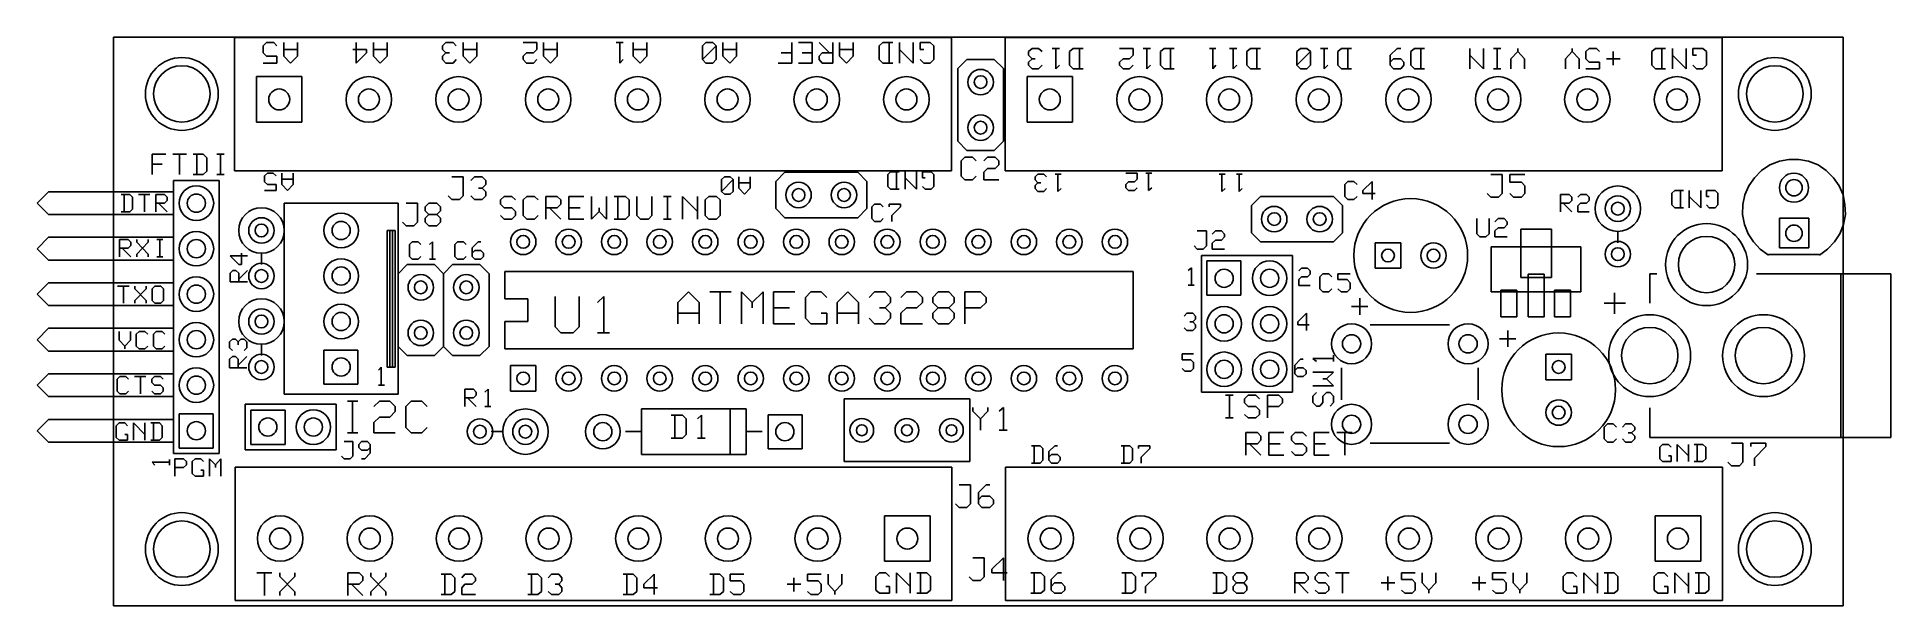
# Model space of a CAD drawing. Header units: inches. Extents: x -0.17 to 3.9, y 0 to 1.25.
import ezdxf

# ---------------------------------------------------------------- set-up
doc = ezdxf.new("R2010")
doc.units = ezdxf.units.IN
doc.layers.get('0').update_dxf_attribs({"linetype": 'CONTINUOUS'})

msp = doc.modelspace()

# ---------------------------------------------------------------- linework, layer by layer
at = {"color": 7}
for p, q in [((0, 1.25), (3.8, 1.25)), ((0, 0), (0, 1.25)), ((0.266, 1.249), (1.841, 1.249)), ((0.266, 1.249), (0.266, 0.956)), ((0.329, 1.231), (0.336, 1.238)), ((0.329, 1.215), (0.329, 1.231)), ((0.336, 1.238), (0.352, 1.238)), ((0.352, 1.238), (0.359, 1.231)), ((0.374, 1.208), (0.374, 1.238)), ((0.404, 1.223), (0.374, 1.223)), ((0.404, 1.238), (0.404, 1.208)), ((0.526, 1.223), (0.556, 1.223)), ((0.533, 1.193), (0.533, 1.238)), ((0.556, 1.223), (0.556, 1.215)), ((0.571, 1.208), (0.571, 1.238)), ((0.601, 1.223), (0.571, 1.223)), ((0.601, 1.238), (0.601, 1.208)), ((0.723, 1.231), (0.73, 1.238)), ((0.723, 1.223), (0.723, 1.231)), ((0.73, 1.215), (0.723, 1.223)), ((0.73, 1.238), (0.746, 1.238)), ((0.746, 1.238), (0.753, 1.231)), ((0.768, 1.208), (0.768, 1.238)), ((0.798, 1.223), (0.768, 1.223)), ((0.798, 1.238), (0.798, 1.208)), ((0.93, 1.238), (0.9, 1.238)), ((0.923, 1.215), (0.93, 1.223)), ((0.93, 1.223), (0.93, 1.238)), ((0.945, 1.208), (0.945, 1.238)), ((0.975, 1.223), (0.945, 1.223)), ((0.975, 1.238), (0.975, 1.208)), ((1.12, 1.238), (1.104, 1.238)), ((1.112, 1.193), (1.112, 1.238)), ((1.142, 1.208), (1.142, 1.238)), ((1.172, 1.223), (1.142, 1.223)), ((1.172, 1.238), (1.172, 1.208)), ((1.294, 1.231), (1.301, 1.238)), ((1.294, 1.201), (1.294, 1.231)), ((1.324, 1.231), (1.294, 1.201)), ((1.301, 1.238), (1.317, 1.238)), ((1.317, 1.238), (1.324, 1.231)), ((1.324, 1.231), (1.324, 1.201)), ((1.339, 1.208), (1.339, 1.238)), ((1.369, 1.223), (1.339, 1.223)), ((1.369, 1.238), (1.369, 1.208)), ((1.49, 1.193), (1.49, 1.238)), ((1.535, 1.238), (1.505, 1.238)), ((1.535, 1.193), (1.535, 1.238)), ((1.573, 1.215), (1.55, 1.238)), ((1.58, 1.238), (1.58, 1.193)), ((1.595, 1.208), (1.595, 1.238)), ((1.625, 1.223), (1.595, 1.223)), ((1.625, 1.238), (1.625, 1.208)), ((1.682, 1.231), (1.69, 1.238)), ((1.682, 1.201), (1.682, 1.231)), ((1.69, 1.238), (1.712, 1.238)), ((1.704, 1.193), (1.704, 1.238)), ((1.727, 1.193), (1.727, 1.238)), ((1.757, 1.193), (1.727, 1.223)), ((1.757, 1.238), (1.757, 1.193)), ((1.794, 1.238), (1.772, 1.238)), ((1.772, 1.238), (1.772, 1.223)), ((1.772, 1.223), (1.78, 1.223)), ((1.802, 1.231), (1.794, 1.238)), ((1.802, 1.201), (1.802, 1.231)), ((1.841, 1.249), (1.841, 0.956)), ((1.959, 1.249), (3.534, 1.249)), ((1.959, 1.249), (1.959, 0.956)), ((2.01, 1.218), (2.018, 1.225)), ((2.018, 1.225), (2.032, 1.225)), ((2.032, 1.225), (2.04, 1.218)), ((2.078, 1.225), (2.062, 1.225)), ((2.07, 1.18), (2.07, 1.225)), ((2.1, 1.218), (2.108, 1.225)), ((2.108, 1.225), (2.13, 1.225)), ((2.122, 1.18), (2.122, 1.225)), ((2.24, 1.225), (2.21, 1.225)), ((2.24, 1.21), (2.24, 1.225)), ((2.278, 1.225), (2.262, 1.225)), ((2.27, 1.18), (2.27, 1.225)), ((2.3, 1.218), (2.308, 1.225)), ((2.308, 1.225), (2.33, 1.225)), ((2.322, 1.18), (2.322, 1.225)), ((2.422, 1.225), (2.408, 1.225)), ((2.415, 1.18), (2.415, 1.225)), ((2.468, 1.225), (2.452, 1.225)), ((2.46, 1.18), (2.46, 1.225)), ((2.49, 1.218), (2.498, 1.225)), ((2.498, 1.225), (2.52, 1.225)), ((2.512, 1.18), (2.512, 1.225)), ((2.6, 1.218), (2.608, 1.225)), ((2.608, 1.225), (2.622, 1.225)), ((2.622, 1.225), (2.63, 1.218)), ((2.668, 1.225), (2.652, 1.225)), ((2.66, 1.18), (2.66, 1.225)), ((2.69, 1.218), (2.698, 1.225)), ((2.698, 1.225), (2.72, 1.225)), ((2.712, 1.18), (2.712, 1.225)), ((2.805, 1.21), (2.82, 1.225)), ((2.82, 1.225), (2.828, 1.225)), ((2.85, 1.218), (2.858, 1.225)), ((2.858, 1.225), (2.88, 1.225)), ((2.872, 1.18), (2.872, 1.225)), ((2.98, 1.18), (2.98, 1.225)), ((3.01, 1.225), (3.01, 1.18)), ((3.048, 1.225), (3.032, 1.225)), ((3.04, 1.18), (3.04, 1.225)), ((3.085, 1.218), (3.085, 1.225)), ((3.205, 1.218), (3.205, 1.225)), ((3.235, 1.218), (3.242, 1.225)), ((3.242, 1.225), (3.258, 1.225)), ((3.258, 1.225), (3.265, 1.218)), ((3.38, 1.218), (3.388, 1.225)), ((3.388, 1.225), (3.41, 1.225)), ((3.402, 1.18), (3.402, 1.225)), ((3.425, 1.18), (3.425, 1.225)), ((3.455, 1.225), (3.455, 1.18)), ((3.492, 1.225), (3.47, 1.225)), ((3.47, 1.225), (3.47, 1.21)), ((3.5, 1.218), (3.492, 1.225)), ((3.534, 1.249), (3.534, 0.956)), ((3.8, 1.25), (3.8, 0)), ((0.336, 1.208), (0.329, 1.215)), ((0.329, 1.193), (0.359, 1.193)), ((0.359, 1.208), (0.336, 1.208)), ((0.359, 1.193), (0.359, 1.208)), ((0.389, 1.193), (0.374, 1.208)), ((0.404, 1.208), (0.389, 1.193)), ((0.556, 1.215), (0.533, 1.193)), ((0.586, 1.193), (0.571, 1.208)), ((0.601, 1.208), (0.586, 1.193)), ((0.723, 1.208), (0.73, 1.215)), ((0.723, 1.201), (0.723, 1.208)), ((0.73, 1.193), (0.723, 1.201)), ((0.73, 1.215), (0.738, 1.215)), ((0.746, 1.193), (0.73, 1.193)), ((0.753, 1.201), (0.746, 1.193)), ((0.783, 1.193), (0.768, 1.208)), ((0.798, 1.208), (0.783, 1.193)), ((0.9, 1.208), (0.907, 1.215)), ((0.9, 1.201), (0.9, 1.208)), ((0.907, 1.193), (0.9, 1.201)), ((0.907, 1.215), (0.923, 1.215)), ((0.923, 1.193), (0.907, 1.193)), ((0.93, 1.201), (0.923, 1.193)), ((0.96, 1.193), (0.945, 1.208)), ((0.975, 1.208), (0.96, 1.193)), ((1.12, 1.201), (1.112, 1.193)), ((1.157, 1.193), (1.142, 1.208)), ((1.172, 1.208), (1.157, 1.193)), ((1.301, 1.193), (1.294, 1.201)), ((1.317, 1.193), (1.301, 1.193)), ((1.324, 1.201), (1.317, 1.193)), ((1.354, 1.193), (1.339, 1.208)), ((1.369, 1.208), (1.354, 1.193)), ((1.46, 1.193), (1.49, 1.193)), ((1.49, 1.215), (1.467, 1.215)), ((1.505, 1.193), (1.535, 1.193)), ((1.535, 1.215), (1.513, 1.215)), ((1.55, 1.208), (1.557, 1.215)), ((1.55, 1.201), (1.55, 1.208)), ((1.557, 1.193), (1.55, 1.201)), ((1.557, 1.215), (1.58, 1.215)), ((1.58, 1.193), (1.557, 1.193)), ((1.61, 1.193), (1.595, 1.208)), ((1.625, 1.208), (1.61, 1.193)), ((1.69, 1.193), (1.682, 1.201)), ((1.712, 1.193), (1.69, 1.193)), ((1.772, 1.201), (1.78, 1.193)), ((1.78, 1.193), (1.794, 1.193)), ((1.794, 1.193), (1.802, 1.201)), ((1.875, 1.201), (1.855, 1.181)), ((1.935, 1.201), (1.875, 1.201)), ((1.955, 1.181), (1.935, 1.201)), ((2.01, 1.21), (2.01, 1.218)), ((2.018, 1.202), (2.01, 1.21)), ((2.01, 1.195), (2.018, 1.202)), ((2.01, 1.188), (2.01, 1.195)), ((2.018, 1.18), (2.01, 1.188)), ((2.018, 1.202), (2.025, 1.202)), ((2.04, 1.188), (2.032, 1.18)), ((2.078, 1.188), (2.07, 1.18)), ((2.1, 1.188), (2.1, 1.218)), ((2.108, 1.18), (2.1, 1.188)), ((2.21, 1.195), (2.218, 1.202)), ((2.21, 1.188), (2.21, 1.195)), ((2.218, 1.18), (2.21, 1.188)), ((2.218, 1.202), (2.232, 1.202)), ((2.232, 1.202), (2.24, 1.21)), ((2.24, 1.188), (2.232, 1.18)), ((2.278, 1.188), (2.27, 1.18)), ((2.3, 1.188), (2.3, 1.218)), ((2.308, 1.18), (2.3, 1.188)), ((2.422, 1.188), (2.415, 1.18)), ((2.468, 1.188), (2.46, 1.18)), ((2.49, 1.188), (2.49, 1.218)), ((2.498, 1.18), (2.49, 1.188)), ((2.6, 1.188), (2.6, 1.218)), ((2.63, 1.218), (2.6, 1.188)), ((2.608, 1.18), (2.6, 1.188)), ((2.63, 1.188), (2.622, 1.18)), ((2.63, 1.218), (2.63, 1.188)), ((2.668, 1.188), (2.66, 1.18)), ((2.69, 1.188), (2.69, 1.218)), ((2.698, 1.18), (2.69, 1.188)), ((2.805, 1.188), (2.805, 1.21)), ((2.805, 1.195), (2.812, 1.202)), ((2.812, 1.18), (2.805, 1.188)), ((2.812, 1.202), (2.828, 1.202)), ((2.828, 1.202), (2.835, 1.195)), ((2.835, 1.188), (2.828, 1.18)), ((2.835, 1.195), (2.835, 1.188)), ((2.85, 1.188), (2.85, 1.218)), ((2.858, 1.18), (2.85, 1.188)), ((3.01, 1.18), (2.98, 1.21)), ((3.085, 1.218), (3.07, 1.202)), ((3.07, 1.202), (3.07, 1.18)), ((3.1, 1.202), (3.085, 1.218)), ((3.1, 1.18), (3.1, 1.202)), ((3.205, 1.218), (3.19, 1.202)), ((3.19, 1.202), (3.19, 1.18)), ((3.22, 1.202), (3.205, 1.218)), ((3.22, 1.18), (3.22, 1.202)), ((3.235, 1.202), (3.235, 1.218)), ((3.242, 1.195), (3.235, 1.202)), ((3.265, 1.195), (3.242, 1.195)), ((3.265, 1.18), (3.265, 1.195)), ((3.31, 1.202), (3.28, 1.202)), ((3.295, 1.188), (3.295, 1.218)), ((3.38, 1.188), (3.38, 1.218)), ((3.388, 1.18), (3.38, 1.188)), ((3.455, 1.18), (3.425, 1.21)), ((3.47, 1.21), (3.478, 1.21)), ((3.47, 1.188), (3.478, 1.18)), ((3.492, 1.18), (3.5, 1.188)), ((3.5, 1.188), (3.5, 1.218)), ((0.314, 1.163), (0.414, 1.163)), ((0.314, 1.063), (0.314, 1.163)), ((0.414, 1.163), (0.414, 1.063)), ((1.855, 1.181), (1.855, 1.021)), ((1.955, 1.021), (1.955, 1.181)), ((2.007, 1.163), (2.107, 1.163)), ((2.007, 1.063), (2.007, 1.163)), ((2.032, 1.18), (2.018, 1.18)), ((2.107, 1.163), (2.107, 1.063)), ((2.13, 1.18), (2.108, 1.18)), ((2.232, 1.18), (2.218, 1.18)), ((2.33, 1.18), (2.308, 1.18)), ((2.52, 1.18), (2.498, 1.18)), ((2.622, 1.18), (2.608, 1.18)), ((2.72, 1.18), (2.698, 1.18)), ((2.828, 1.18), (2.812, 1.18)), ((2.88, 1.18), (2.858, 1.18)), ((3.048, 1.18), (3.032, 1.18)), ((3.235, 1.18), (3.265, 1.18)), ((3.41, 1.18), (3.388, 1.18)), ((3.478, 1.18), (3.492, 1.18)), ((0.414, 1.063), (0.314, 1.063)), ((2.107, 1.063), (2.007, 1.063)), ((1.855, 1.021), (1.875, 1.001)), ((1.935, 1.001), (1.955, 1.021)), ((0.115, 0.993), (0.085, 0.993)), ((0.085, 0.993), (0.085, 0.948)), ((0.13, 0.993), (0.16, 0.993)), ((0.145, 0.993), (0.145, 0.948)), ((0.175, 0.993), (0.197, 0.993)), ((0.183, 0.993), (0.183, 0.948)), ((0.197, 0.993), (0.205, 0.985)), ((0.205, 0.985), (0.205, 0.955)), ((0.227, 0.993), (0.243, 0.993)), ((0.235, 0.993), (0.235, 0.948)), ((1.87, 0.986), (1.862, 0.978)), ((1.862, 0.978), (1.862, 0.944)), ((1.887, 0.986), (1.87, 0.986)), ((1.875, 1.001), (1.935, 1.001)), ((1.895, 0.978), (1.887, 0.986)), ((1.912, 0.978), (1.92, 0.986)), ((1.92, 0.986), (1.937, 0.986)), ((1.937, 0.986), (1.945, 0.978)), ((1.945, 0.978), (1.945, 0.969)), ((3.681, 0.981), (3.66, 0.977)), ((3.703, 0.981), (3.681, 0.981)), ((3.724, 0.977), (3.703, 0.981)), ((0.085, 0.971), (0.107, 0.971)), ((0.197, 0.948), (0.175, 0.948)), ((0.205, 0.955), (0.197, 0.948)), ((0.227, 0.948), (0.243, 0.948)), ((1.841, 0.956), (0.266, 0.956)), ((0.332, 0.945), (0.338, 0.951)), ((0.332, 0.932), (0.332, 0.945)), ((0.338, 0.951), (0.351, 0.951)), ((0.351, 0.951), (0.357, 0.945)), ((0.37, 0.926), (0.37, 0.951)), ((0.395, 0.938), (0.37, 0.938)), ((0.395, 0.951), (0.395, 0.926)), ((0.743, 0.943), (0.768, 0.943)), ((0.768, 0.943), (0.768, 0.901)), ((0.785, 0.935), (0.793, 0.943)), ((0.793, 0.943), (0.81, 0.943)), ((0.81, 0.943), (0.818, 0.935)), ((1.336, 0.937), (1.342, 0.943)), ((1.336, 0.911), (1.336, 0.937)), ((1.361, 0.937), (1.336, 0.911)), ((1.342, 0.943), (1.355, 0.943)), ((1.355, 0.943), (1.361, 0.937)), ((1.361, 0.937), (1.361, 0.911)), ((1.374, 0.918), (1.374, 0.943)), ((1.399, 0.943), (1.399, 0.918)), ((1.455, 0.933), (1.475, 0.953)), ((1.475, 0.953), (1.635, 0.953)), ((1.635, 0.953), (1.655, 0.933)), ((1.701, 0.948), (1.707, 0.954)), ((1.701, 0.922), (1.701, 0.948)), ((1.707, 0.954), (1.726, 0.954)), ((1.72, 0.916), (1.72, 0.954)), ((1.739, 0.916), (1.739, 0.954)), ((1.764, 0.916), (1.739, 0.941)), ((1.764, 0.954), (1.764, 0.916)), ((1.796, 0.954), (1.777, 0.954)), ((1.777, 0.954), (1.777, 0.941)), ((1.777, 0.941), (1.783, 0.941)), ((1.802, 0.948), (1.796, 0.954)), ((1.802, 0.922), (1.802, 0.948)), ((1.862, 0.944), (1.87, 0.936)), ((1.887, 0.936), (1.895, 0.944)), ((1.92, 0.961), (1.912, 0.953)), ((1.912, 0.953), (1.912, 0.936)), ((1.937, 0.961), (1.92, 0.961)), ((1.945, 0.969), (1.937, 0.961)), ((3.534, 0.956), (1.959, 0.956)), ((2.025, 0.943), (2.031, 0.949)), ((2.025, 0.936), (2.025, 0.943)), ((2.031, 0.949), (2.044, 0.949)), ((2.044, 0.949), (2.05, 0.943)), ((2.082, 0.949), (2.069, 0.949)), ((2.075, 0.911), (2.075, 0.949)), ((2.249, 0.951), (2.224, 0.951)), ((2.243, 0.932), (2.249, 0.938)), ((2.249, 0.938), (2.249, 0.951)), ((2.281, 0.951), (2.268, 0.951)), ((2.274, 0.913), (2.274, 0.951)), ((2.442, 0.949), (2.429, 0.949)), ((2.435, 0.911), (2.435, 0.949)), ((2.48, 0.949), (2.467, 0.949)), ((2.473, 0.911), (2.473, 0.949)), ((3.026, 0.948), (3.051, 0.948)), ((3.051, 0.948), (3.051, 0.906)), ((3.101, 0.948), (3.068, 0.948)), ((3.068, 0.948), (3.068, 0.931)), ((3.605, 0.941), (3.593, 0.923)), ((3.621, 0.957), (3.605, 0.941)), ((3.639, 0.969), (3.621, 0.957)), ((3.66, 0.977), (3.639, 0.969)), ((3.745, 0.969), (3.724, 0.977)), ((3.763, 0.957), (3.745, 0.969)), ((3.779, 0.941), (3.763, 0.957)), ((3.791, 0.923), (3.779, 0.941)), ((-0.143, 0.91), (-0.168, 0.885)), ((0.132, 0.91), (-0.143, 0.91)), ((0.017, 0.904), (0.036, 0.904)), ((0.023, 0.904), (0.023, 0.866)), ((0.036, 0.904), (0.042, 0.898)), ((0.042, 0.898), (0.042, 0.872)), ((0.055, 0.904), (0.08, 0.904)), ((0.068, 0.904), (0.068, 0.866)), ((0.093, 0.866), (0.093, 0.904)), ((0.093, 0.904), (0.112, 0.904)), ((0.107, 0.91), (0.132, 0.91)), ((0.132, 0.91), (0.107, 0.91)), ((0.112, 0.904), (0.118, 0.898)), ((0.118, 0.898), (0.118, 0.891)), ((0.132, 0.335), (0.132, 0.935)), ((0.132, 0.935), (0.232, 0.935)), ((0.232, 0.935), (0.232, 0.335)), ((0.338, 0.926), (0.332, 0.932)), ((0.332, 0.913), (0.357, 0.913)), ((0.357, 0.926), (0.338, 0.926)), ((0.357, 0.913), (0.357, 0.926)), ((0.382, 0.913), (0.37, 0.926)), ((0.395, 0.926), (0.382, 0.913)), ((0.743, 0.893), (0.735, 0.901)), ((0.768, 0.901), (0.76, 0.893)), ((0.793, 0.893), (0.785, 0.901)), ((0.81, 0.918), (0.802, 0.918)), ((0.818, 0.926), (0.81, 0.918)), ((0.81, 0.918), (0.818, 0.91)), ((0.818, 0.901), (0.81, 0.893)), ((0.818, 0.935), (0.818, 0.926)), ((0.818, 0.91), (0.818, 0.901)), ((0.858, 0.9), (0.85, 0.892)), ((0.875, 0.9), (0.858, 0.9)), ((0.883, 0.892), (0.875, 0.9)), ((0.908, 0.9), (0.9, 0.892)), ((0.925, 0.9), (0.908, 0.9)), ((0.933, 0.892), (0.925, 0.9)), ((0.95, 0.85), (0.95, 0.9)), ((0.95, 0.9), (0.975, 0.9)), ((0.975, 0.9), (0.983, 0.892)), ((1.033, 0.9), (1, 0.9)), ((1, 0.9), (1, 0.85)), ((1.05, 0.9), (1.05, 0.85)), ((1.083, 0.85), (1.083, 0.9)), ((1.1, 0.9), (1.125, 0.9)), ((1.108, 0.9), (1.108, 0.85)), ((1.125, 0.9), (1.133, 0.892)), ((1.15, 0.9), (1.15, 0.858)), ((1.183, 0.858), (1.183, 0.9)), ((1.208, 0.9), (1.225, 0.9)), ((1.217, 0.9), (1.217, 0.85)), ((1.25, 0.85), (1.25, 0.9)), ((1.25, 0.9), (1.283, 0.867)), ((1.283, 0.9), (1.283, 0.85)), ((1.308, 0.9), (1.3, 0.892)), ((1.325, 0.9), (1.308, 0.9)), ((1.333, 0.892), (1.325, 0.9)), ((1.342, 0.905), (1.336, 0.911)), ((1.355, 0.905), (1.342, 0.905)), ((1.361, 0.911), (1.355, 0.905)), ((1.399, 0.93), (1.374, 0.93)), ((1.386, 0.905), (1.374, 0.918)), ((1.399, 0.918), (1.386, 0.905)), ((1.455, 0.873), (1.455, 0.933)), ((1.655, 0.933), (1.655, 0.873)), ((1.707, 0.916), (1.701, 0.922)), ((1.726, 0.916), (1.707, 0.916)), ((1.777, 0.922), (1.783, 0.916)), ((1.783, 0.916), (1.796, 0.916)), ((1.796, 0.916), (1.802, 0.922)), ((1.87, 0.936), (1.887, 0.936)), ((1.912, 0.936), (1.945, 0.936)), ((2.031, 0.93), (2.025, 0.936)), ((2.025, 0.924), (2.031, 0.93)), ((2.025, 0.917), (2.025, 0.924)), ((2.031, 0.911), (2.025, 0.917)), ((2.031, 0.93), (2.037, 0.93)), ((2.044, 0.911), (2.031, 0.911)), ((2.05, 0.917), (2.044, 0.911)), ((2.082, 0.917), (2.075, 0.911)), ((2.224, 0.926), (2.23, 0.932)), ((2.224, 0.919), (2.224, 0.926)), ((2.23, 0.913), (2.224, 0.919)), ((2.23, 0.932), (2.243, 0.932)), ((2.243, 0.913), (2.23, 0.913)), ((2.249, 0.919), (2.243, 0.913)), ((2.281, 0.919), (2.274, 0.913)), ((2.442, 0.917), (2.435, 0.911)), ((2.48, 0.917), (2.473, 0.911)), ((2.5, 0.88), (2.52, 0.9)), ((2.52, 0.9), (2.68, 0.9)), ((2.68, 0.9), (2.7, 0.88)), ((2.712, 0.933), (2.705, 0.926)), ((2.705, 0.926), (2.705, 0.9)), ((2.705, 0.9), (2.712, 0.893)), ((2.725, 0.933), (2.712, 0.933)), ((2.732, 0.926), (2.725, 0.933)), ((2.725, 0.893), (2.732, 0.9)), ((2.745, 0.913), (2.765, 0.933)), ((2.745, 0.906), (2.745, 0.913)), ((2.772, 0.906), (2.745, 0.906)), ((2.765, 0.933), (2.765, 0.893)), ((3.026, 0.898), (3.018, 0.906)), ((3.043, 0.898), (3.026, 0.898)), ((3.051, 0.906), (3.043, 0.898)), ((3.068, 0.931), (3.093, 0.931)), ((3.076, 0.898), (3.068, 0.906)), ((3.093, 0.898), (3.076, 0.898)), ((3.093, 0.931), (3.101, 0.923)), ((3.101, 0.906), (3.093, 0.898)), ((3.101, 0.923), (3.101, 0.906)), ((3.179, 0.866), (3.179, 0.904)), ((3.179, 0.904), (3.198, 0.904)), ((3.198, 0.904), (3.204, 0.898)), ((3.204, 0.898), (3.204, 0.891)), ((3.217, 0.898), (3.223, 0.904)), ((3.223, 0.904), (3.236, 0.904)), ((3.236, 0.904), (3.242, 0.898)), ((3.242, 0.898), (3.242, 0.891)), ((3.424, 0.907), (3.43, 0.913)), ((3.424, 0.881), (3.424, 0.907)), ((3.43, 0.913), (3.449, 0.913)), ((3.443, 0.875), (3.443, 0.913)), ((3.462, 0.875), (3.462, 0.913)), ((3.487, 0.875), (3.462, 0.9)), ((3.487, 0.913), (3.487, 0.875)), ((3.519, 0.913), (3.5, 0.913)), ((3.5, 0.913), (3.5, 0.9)), ((3.5, 0.9), (3.506, 0.9)), ((3.525, 0.907), (3.519, 0.913)), ((3.525, 0.881), (3.525, 0.907)), ((3.584, 0.903), (3.58, 0.882)), ((3.593, 0.923), (3.584, 0.903)), ((3.8, 0.903), (3.791, 0.923)), ((3.804, 0.882), (3.8, 0.903)), ((-0.168, 0.885), (-0.143, 0.86)), ((-0.143, 0.86), (0.132, 0.86)), ((0.036, 0.866), (0.017, 0.866)), ((0.042, 0.872), (0.036, 0.866)), ((0.112, 0.885), (0.093, 0.885)), ((0.099, 0.885), (0.118, 0.866)), ((0.118, 0.891), (0.112, 0.885)), ((0.375, 0.885), (0.375, 0.465)), ((0.375, 0.885), (0.625, 0.885)), ((0.625, 0.465), (0.625, 0.885)), ((0.643, 0.885), (0.668, 0.885)), ((0.668, 0.885), (0.668, 0.843)), ((0.685, 0.877), (0.693, 0.885)), ((0.685, 0.868), (0.685, 0.877)), ((0.693, 0.86), (0.685, 0.868)), ((0.693, 0.86), (0.685, 0.852)), ((0.693, 0.885), (0.71, 0.885)), ((0.71, 0.86), (0.693, 0.86)), ((0.71, 0.885), (0.718, 0.877)), ((0.718, 0.868), (0.71, 0.86)), ((0.718, 0.852), (0.71, 0.86)), ((0.718, 0.877), (0.718, 0.868)), ((0.76, 0.893), (0.743, 0.893)), ((0.81, 0.893), (0.793, 0.893)), ((0.85, 0.892), (0.85, 0.883)), ((0.85, 0.883), (0.858, 0.875)), ((0.858, 0.85), (0.85, 0.858)), ((0.858, 0.875), (0.875, 0.875)), ((0.875, 0.875), (0.883, 0.867)), ((0.883, 0.858), (0.875, 0.85)), ((0.883, 0.867), (0.883, 0.858)), ((0.9, 0.892), (0.9, 0.858)), ((0.9, 0.858), (0.908, 0.85)), ((0.925, 0.85), (0.933, 0.858)), ((0.975, 0.875), (0.95, 0.875)), ((0.958, 0.875), (0.983, 0.85)), ((0.983, 0.883), (0.975, 0.875)), ((0.983, 0.892), (0.983, 0.883)), ((1, 0.875), (1.025, 0.875)), ((1.05, 0.85), (1.067, 0.867)), ((1.067, 0.867), (1.067, 0.875)), ((1.067, 0.867), (1.083, 0.85)), ((1.133, 0.858), (1.125, 0.85)), ((1.133, 0.892), (1.133, 0.858)), ((1.15, 0.858), (1.158, 0.85)), ((1.175, 0.85), (1.183, 0.858)), ((1.3, 0.892), (1.3, 0.858)), ((1.3, 0.858), (1.308, 0.85)), ((1.325, 0.85), (1.333, 0.858)), ((1.333, 0.858), (1.333, 0.892)), ((1.475, 0.853), (1.455, 0.873)), ((1.655, 0.873), (1.635, 0.853)), ((1.672, 0.883), (1.666, 0.877)), ((1.666, 0.877), (1.666, 0.851)), ((1.685, 0.883), (1.672, 0.883)), ((1.691, 0.877), (1.685, 0.883)), ((1.704, 0.877), (1.704, 0.883)), ((1.704, 0.883), (1.729, 0.883)), ((1.729, 0.877), (1.71, 0.858)), ((1.71, 0.858), (1.71, 0.845)), ((1.729, 0.883), (1.729, 0.877)), ((2.5, 0.82), (2.5, 0.88)), ((2.7, 0.88), (2.7, 0.82)), ((2.712, 0.893), (2.725, 0.893)), ((3.198, 0.885), (3.179, 0.885)), ((3.185, 0.885), (3.204, 0.866)), ((3.204, 0.891), (3.198, 0.885)), ((3.223, 0.885), (3.217, 0.879)), ((3.217, 0.879), (3.217, 0.866)), ((3.217, 0.866), (3.242, 0.866)), ((3.236, 0.885), (3.223, 0.885)), ((3.242, 0.891), (3.236, 0.885)), ((3.43, 0.875), (3.424, 0.881)), ((3.449, 0.875), (3.43, 0.875)), ((3.5, 0.881), (3.506, 0.875)), ((3.506, 0.875), (3.519, 0.875)), ((3.519, 0.875), (3.525, 0.881)), ((3.58, 0.882), (3.579, 0.86)), ((3.579, 0.86), (3.583, 0.838)), ((3.801, 0.838), (3.805, 0.86)), ((3.805, 0.86), (3.804, 0.882)), ((0.601, 0.825), (0.601, 0.525)), ((0.601, 0.825), (0.619, 0.825)), ((0.607, 0.825), (0.607, 0.525)), ((0.607, 0.825), (0.613, 0.825)), ((0.613, 0.525), (0.613, 0.825)), ((0.619, 0.525), (0.619, 0.825)), ((0.643, 0.835), (0.635, 0.843)), ((0.66, 0.835), (0.643, 0.835)), ((0.668, 0.843), (0.66, 0.835)), ((0.685, 0.852), (0.685, 0.843)), ((0.685, 0.843), (0.693, 0.835)), ((0.693, 0.835), (0.71, 0.835)), ((0.71, 0.835), (0.718, 0.843)), ((0.718, 0.843), (0.718, 0.852)), ((0.875, 0.85), (0.858, 0.85)), ((0.908, 0.85), (0.925, 0.85)), ((1, 0.85), (1.033, 0.85)), ((1.125, 0.85), (1.1, 0.85)), ((1.158, 0.85), (1.175, 0.85)), ((1.208, 0.85), (1.225, 0.85)), ((1.308, 0.85), (1.325, 0.85)), ((1.635, 0.853), (1.475, 0.853)), ((1.666, 0.851), (1.672, 0.845)), ((1.672, 0.845), (1.685, 0.845)), ((1.685, 0.845), (1.691, 0.851)), ((2.381, 0.824), (2.401, 0.824)), ((2.401, 0.824), (2.401, 0.791)), ((2.414, 0.817), (2.421, 0.824)), ((2.421, 0.824), (2.434, 0.824)), ((2.434, 0.824), (2.441, 0.817)), ((2.441, 0.817), (2.441, 0.811)), ((2.52, 0.8), (2.5, 0.82)), ((2.7, 0.82), (2.68, 0.8)), ((2.995, 0.851), (2.995, 0.818)), ((2.995, 0.818), (3.002, 0.811)), ((3.015, 0.811), (3.022, 0.818)), ((3.022, 0.818), (3.022, 0.851)), ((3.035, 0.844), (3.042, 0.851)), ((3.042, 0.831), (3.035, 0.824)), ((3.035, 0.824), (3.035, 0.811)), ((3.042, 0.851), (3.055, 0.851)), ((3.055, 0.831), (3.042, 0.831)), ((3.055, 0.851), (3.062, 0.844)), ((3.062, 0.838), (3.055, 0.831)), ((3.062, 0.844), (3.062, 0.838)), ((3.092, 0.828), (3.159, 0.828)), ((3.092, 0.722), (3.092, 0.828)), ((3.159, 0.828), (3.159, 0.722)), ((3.305, 0.823), (3.305, 0.798)), ((3.583, 0.838), (3.591, 0.818)), ((3.591, 0.818), (3.603, 0.8)), ((3.66, 0.852), (3.725, 0.852)), ((3.66, 0.787), (3.66, 0.852)), ((3.725, 0.852), (3.725, 0.787)), ((3.781, 0.8), (3.793, 0.818)), ((3.793, 0.818), (3.801, 0.838)), ((-0.143, 0.81), (-0.168, 0.785)), ((-0.168, 0.785), (-0.143, 0.76)), ((0.132, 0.81), (-0.143, 0.81)), ((0.013, 0.767), (0.013, 0.805)), ((0.013, 0.805), (0.032, 0.805)), ((0.032, 0.786), (0.013, 0.786)), ((0.019, 0.786), (0.038, 0.767)), ((0.032, 0.805), (0.038, 0.799)), ((0.038, 0.792), (0.032, 0.786)), ((0.038, 0.799), (0.038, 0.792)), ((0.051, 0.805), (0.051, 0.799)), ((0.051, 0.799), (0.076, 0.773)), ((0.076, 0.799), (0.051, 0.773)), ((0.076, 0.805), (0.076, 0.799)), ((0.095, 0.805), (0.108, 0.805)), ((0.102, 0.805), (0.102, 0.767)), ((0.107, 0.81), (0.132, 0.81)), ((0.132, 0.81), (0.107, 0.81)), ((0.281, 0.775), (0.281, 0.75)), ((0.325, 0.775), (0.325, 0.75)), ((0.656, 0.8), (0.65, 0.794)), ((0.65, 0.794), (0.65, 0.768)), ((0.669, 0.8), (0.656, 0.8)), ((0.675, 0.794), (0.669, 0.8)), ((0.694, 0.794), (0.701, 0.8)), ((0.701, 0.8), (0.701, 0.762)), ((0.756, 0.8), (0.75, 0.794)), ((0.75, 0.794), (0.75, 0.768)), ((0.769, 0.8), (0.756, 0.8)), ((0.775, 0.794), (0.769, 0.8)), ((0.801, 0.8), (0.788, 0.787)), ((0.788, 0.787), (0.788, 0.768)), ((0.794, 0.781), (0.788, 0.775)), ((0.807, 0.781), (0.794, 0.781)), ((0.807, 0.8), (0.801, 0.8)), ((0.813, 0.775), (0.807, 0.781)), ((0.813, 0.768), (0.813, 0.775)), ((2.381, 0.784), (2.374, 0.791)), ((2.394, 0.784), (2.381, 0.784)), ((2.401, 0.791), (2.394, 0.784)), ((2.421, 0.804), (2.414, 0.797)), ((2.414, 0.797), (2.414, 0.784)), ((2.414, 0.784), (2.441, 0.784)), ((2.434, 0.804), (2.421, 0.804)), ((2.441, 0.811), (2.434, 0.804)), ((2.68, 0.8), (2.52, 0.8)), ((2.772, 0.798), (2.828, 0.798)), ((2.772, 0.742), (2.772, 0.798)), ((2.828, 0.798), (2.828, 0.742)), ((3.002, 0.811), (3.015, 0.811)), ((3.224, 0.789), (3.027, 0.789)), ((3.027, 0.789), (3.027, 0.69)), ((3.035, 0.811), (3.062, 0.811)), ((3.224, 0.69), (3.224, 0.789)), ((3.603, 0.8), (3.618, 0.784)), ((3.618, 0.784), (3.636, 0.771)), ((3.725, 0.787), (3.66, 0.787)), ((3.748, 0.771), (3.766, 0.784)), ((3.766, 0.784), (3.781, 0.8)), ((-0.143, 0.76), (0.132, 0.76)), ((0.051, 0.773), (0.051, 0.767)), ((0.076, 0.773), (0.076, 0.767)), ((0.095, 0.767), (0.108, 0.767)), ((0.275, 0.75), (0.256, 0.769)), ((0.256, 0.769), (0.294, 0.769)), ((0.256, 0.731), (0.262, 0.737)), ((0.262, 0.737), (0.269, 0.737)), ((0.269, 0.737), (0.275, 0.731)), ((0.281, 0.75), (0.275, 0.75)), ((0.275, 0.718), (0.294, 0.737)), ((0.625, 0.73), (0.645, 0.75)), ((0.645, 0.75), (0.705, 0.75)), ((0.65, 0.768), (0.656, 0.762)), ((0.656, 0.762), (0.669, 0.762)), ((0.669, 0.762), (0.675, 0.768)), ((0.694, 0.762), (0.707, 0.762)), ((0.705, 0.75), (0.725, 0.73)), ((0.725, 0.73), (0.745, 0.75)), ((0.745, 0.75), (0.805, 0.75)), ((0.75, 0.768), (0.756, 0.762)), ((0.756, 0.762), (0.769, 0.762)), ((0.769, 0.762), (0.775, 0.768)), ((0.788, 0.768), (0.794, 0.762)), ((0.794, 0.762), (0.807, 0.762)), ((0.805, 0.75), (0.825, 0.73)), ((0.807, 0.762), (0.813, 0.768)), ((2.24, 0.735), (0.86, 0.735)), ((0.86, 0.735), (0.86, 0.675)), ((2.24, 0.565), (2.24, 0.735)), ((2.361, 0.737), (2.368, 0.743)), ((2.368, 0.743), (2.368, 0.705)), ((2.39, 0.77), (2.39, 0.47)), ((2.39, 0.77), (2.59, 0.77)), ((2.402, 0.758), (2.477, 0.758)), ((2.402, 0.683), (2.402, 0.758)), ((2.477, 0.758), (2.477, 0.683)), ((2.59, 0.47), (2.59, 0.77)), ((2.604, 0.736), (2.61, 0.742)), ((2.61, 0.742), (2.623, 0.742)), ((2.623, 0.742), (2.629, 0.736)), ((2.629, 0.736), (2.629, 0.729)), ((2.828, 0.742), (2.772, 0.742)), ((3.748, 0.772), (3.636, 0.772)), ((-0.143, 0.71), (-0.168, 0.685)), ((0.132, 0.71), (-0.143, 0.71)), ((0.009, 0.703), (0.034, 0.703)), ((0.022, 0.703), (0.022, 0.665)), ((0.047, 0.703), (0.047, 0.697)), ((0.047, 0.697), (0.072, 0.671)), ((0.072, 0.697), (0.047, 0.671)), ((0.072, 0.703), (0.072, 0.697)), ((0.091, 0.703), (0.085, 0.697)), ((0.085, 0.697), (0.085, 0.671)), ((0.104, 0.703), (0.091, 0.703)), ((0.11, 0.697), (0.104, 0.703)), ((0.107, 0.71), (0.132, 0.71)), ((0.132, 0.71), (0.107, 0.71)), ((0.11, 0.671), (0.11, 0.697)), ((0.256, 0.712), (0.256, 0.731)), ((0.294, 0.712), (0.256, 0.712)), ((0.275, 0.731), (0.275, 0.712)), ((0.625, 0.57), (0.625, 0.73)), ((0.725, 0.73), (0.725, 0.57)), ((0.725, 0.57), (0.725, 0.73)), ((0.825, 0.73), (0.825, 0.57)), ((2.361, 0.705), (2.374, 0.705)), ((2.61, 0.723), (2.604, 0.717)), ((2.604, 0.717), (2.604, 0.704)), ((2.604, 0.704), (2.629, 0.704)), ((2.623, 0.723), (2.61, 0.723)), ((2.629, 0.729), (2.623, 0.723)), ((2.657, 0.73), (2.65, 0.723)), ((2.65, 0.723), (2.65, 0.697)), ((2.65, 0.697), (2.657, 0.69)), ((2.67, 0.73), (2.657, 0.73)), ((2.677, 0.723), (2.67, 0.73)), ((2.67, 0.69), (2.677, 0.697)), ((2.717, 0.73), (2.69, 0.73)), ((2.69, 0.73), (2.69, 0.717)), ((2.69, 0.717), (2.71, 0.717)), ((2.697, 0.69), (2.69, 0.697)), ((2.71, 0.717), (2.717, 0.71)), ((2.717, 0.697), (2.71, 0.69)), ((2.717, 0.71), (2.717, 0.697)), ((3.048, 0.694), (3.083, 0.694)), ((3.048, 0.635), (3.048, 0.694)), ((3.083, 0.694), (3.083, 0.635)), ((3.159, 0.722), (3.092, 0.722)), ((3.108, 0.729), (3.143, 0.729)), ((3.108, 0.635), (3.108, 0.729)), ((3.143, 0.729), (3.143, 0.635)), ((3.166, 0.694), (3.201, 0.694)), ((3.166, 0.635), (3.166, 0.694)), ((3.201, 0.694), (3.201, 0.635)), ((3.391, 0.73), (3.375, 0.73)), ((3.375, 0.73), (3.375, 0.665)), ((3.905, 0.73), (3.61, 0.73)), ((3.795, 0.37), (3.795, 0.73)), ((3.905, 0.37), (3.905, 0.73)), ((-0.168, 0.685), (-0.143, 0.66)), ((-0.143, 0.66), (0.132, 0.66)), ((0.047, 0.671), (0.047, 0.665)), ((0.072, 0.671), (0.072, 0.665)), ((0.085, 0.671), (0.091, 0.665)), ((0.091, 0.665), (0.104, 0.665)), ((0.104, 0.665), (0.11, 0.671)), ((0.86, 0.675), (0.91, 0.675)), ((0.91, 0.675), (0.91, 0.625)), ((0.97, 0.68), (0.97, 0.613)), ((1.023, 0.613), (1.023, 0.68)), ((1.063, 0.667), (1.077, 0.68)), ((1.077, 0.68), (1.077, 0.6)), ((1.24, 0.667), (1.263, 0.69)), ((1.24, 0.62), (1.24, 0.667)), ((1.263, 0.69), (1.287, 0.667)), ((1.287, 0.667), (1.287, 0.62)), ((1.31, 0.69), (1.357, 0.69)), ((1.333, 0.69), (1.333, 0.62)), ((1.38, 0.62), (1.38, 0.69)), ((1.38, 0.69), (1.403, 0.667)), ((1.403, 0.667), (1.427, 0.69)), ((1.403, 0.667), (1.403, 0.655)), ((1.427, 0.69), (1.427, 0.62)), ((1.497, 0.69), (1.45, 0.69)), ((1.45, 0.69), (1.45, 0.62)), ((1.45, 0.655), (1.485, 0.655)), ((1.532, 0.69), (1.52, 0.678)), ((1.52, 0.678), (1.52, 0.632)), ((1.555, 0.69), (1.532, 0.69)), ((1.567, 0.678), (1.555, 0.69)), ((1.59, 0.667), (1.613, 0.69)), ((1.59, 0.62), (1.59, 0.667)), ((1.613, 0.69), (1.637, 0.667)), ((1.637, 0.667), (1.637, 0.62)), ((1.66, 0.678), (1.672, 0.69)), ((1.672, 0.69), (1.695, 0.69)), ((1.695, 0.655), (1.683, 0.655)), ((1.695, 0.69), (1.707, 0.678)), ((1.707, 0.667), (1.695, 0.655)), ((1.695, 0.655), (1.707, 0.643)), ((1.707, 0.678), (1.707, 0.667)), ((1.73, 0.678), (1.742, 0.69)), ((1.742, 0.655), (1.73, 0.643)), ((1.742, 0.69), (1.765, 0.69)), ((1.765, 0.655), (1.742, 0.655)), ((1.765, 0.69), (1.777, 0.678)), ((1.777, 0.667), (1.765, 0.655)), ((1.777, 0.678), (1.777, 0.667)), ((1.8, 0.678), (1.812, 0.69)), ((1.8, 0.667), (1.8, 0.678)), ((1.812, 0.655), (1.8, 0.667)), ((1.812, 0.655), (1.8, 0.643)), ((1.812, 0.69), (1.835, 0.69)), ((1.835, 0.655), (1.812, 0.655)), ((1.835, 0.69), (1.847, 0.678)), ((1.847, 0.667), (1.835, 0.655)), ((1.847, 0.643), (1.835, 0.655)), ((1.847, 0.678), (1.847, 0.667)), ((1.87, 0.62), (1.87, 0.69)), ((1.87, 0.69), (1.905, 0.69)), ((1.905, 0.655), (1.87, 0.655)), ((1.905, 0.69), (1.917, 0.678)), ((1.917, 0.667), (1.905, 0.655)), ((1.917, 0.678), (1.917, 0.667)), ((2.477, 0.683), (2.402, 0.683)), ((2.657, 0.69), (2.67, 0.69)), ((2.71, 0.69), (2.697, 0.69)), ((2.72, 0.658), (2.756, 0.658)), ((2.738, 0.64), (2.738, 0.676)), ((3.027, 0.69), (3.224, 0.69)), ((3.275, 0.665), (3.322, 0.665)), ((3.298, 0.688), (3.298, 0.642)), ((0.86, 0.625), (0.86, 0.565)), ((0.91, 0.625), (0.86, 0.625)), ((0.97, 0.613), (0.983, 0.6)), ((1.01, 0.6), (1.023, 0.613)), ((1.24, 0.643), (1.287, 0.643)), ((1.45, 0.62), (1.497, 0.62)), ((1.52, 0.632), (1.532, 0.62)), ((1.532, 0.62), (1.567, 0.62)), ((1.567, 0.643), (1.555, 0.643)), ((1.567, 0.62), (1.567, 0.643)), ((1.59, 0.643), (1.637, 0.643)), ((1.672, 0.62), (1.66, 0.632)), ((1.695, 0.62), (1.672, 0.62)), ((1.707, 0.632), (1.695, 0.62)), ((1.707, 0.643), (1.707, 0.632)), ((1.73, 0.643), (1.73, 0.62)), ((1.73, 0.62), (1.777, 0.62)), ((1.8, 0.643), (1.8, 0.632)), ((1.8, 0.632), (1.812, 0.62)), ((1.812, 0.62), (1.835, 0.62)), ((1.835, 0.62), (1.847, 0.632)), ((1.847, 0.632), (1.847, 0.643)), ((2.352, 0.637), (2.358, 0.643)), ((2.358, 0.605), (2.352, 0.611)), ((2.358, 0.643), (2.371, 0.643)), ((2.371, 0.624), (2.365, 0.624)), ((2.371, 0.643), (2.377, 0.637)), ((2.377, 0.63), (2.371, 0.624)), ((2.371, 0.624), (2.377, 0.618)), ((2.377, 0.611), (2.371, 0.605)), ((2.377, 0.637), (2.377, 0.63)), ((2.377, 0.618), (2.377, 0.611)), ((2.602, 0.624), (2.621, 0.643)), ((2.602, 0.618), (2.602, 0.624)), ((2.627, 0.618), (2.602, 0.618)), ((2.621, 0.643), (2.621, 0.605)), ((2.935, 0.618), (2.761, 0.618)), ((3.083, 0.635), (3.048, 0.635)), ((3.143, 0.635), (3.108, 0.635)), ((3.201, 0.635), (3.166, 0.635)), ((-0.143, 0.61), (-0.168, 0.585)), ((-0.168, 0.585), (-0.143, 0.56)), ((0.132, 0.61), (-0.143, 0.61)), ((0.012, 0.603), (0.012, 0.584)), ((0.012, 0.584), (0.025, 0.571)), ((0.025, 0.571), (0.037, 0.584)), ((0.025, 0.571), (0.025, 0.565)), ((0.037, 0.584), (0.037, 0.603)), ((0.056, 0.603), (0.05, 0.597)), ((0.05, 0.597), (0.05, 0.571)), ((0.05, 0.571), (0.056, 0.565)), ((0.069, 0.603), (0.056, 0.603)), ((0.075, 0.597), (0.069, 0.603)), ((0.069, 0.565), (0.075, 0.571)), ((0.094, 0.603), (0.088, 0.597)), ((0.088, 0.597), (0.088, 0.571)), ((0.088, 0.571), (0.094, 0.565)), ((0.107, 0.603), (0.094, 0.603)), ((0.107, 0.61), (0.132, 0.61)), ((0.132, 0.61), (0.107, 0.61)), ((0.113, 0.597), (0.107, 0.603)), ((0.107, 0.565), (0.113, 0.571)), ((0.255, 0.58), (0.261, 0.586)), ((0.255, 0.567), (0.255, 0.58)), ((0.261, 0.586), (0.268, 0.586)), ((0.268, 0.586), (0.274, 0.58)), ((0.274, 0.58), (0.28, 0.586)), ((0.274, 0.58), (0.274, 0.574)), ((0.28, 0.586), (0.287, 0.586)), ((0.287, 0.586), (0.293, 0.58)), ((0.293, 0.58), (0.293, 0.567)), ((0.325, 0.575), (0.325, 0.55)), ((0.983, 0.6), (1.01, 0.6)), ((1.063, 0.6), (1.09, 0.6)), ((2.371, 0.605), (2.358, 0.605)), ((3.045, 0.587), (3.081, 0.587)), ((3.063, 0.605), (3.063, 0.569)), ((-0.143, 0.56), (0.132, 0.56)), ((0.056, 0.565), (0.069, 0.565)), ((0.094, 0.565), (0.107, 0.565)), ((0.261, 0.561), (0.255, 0.567)), ((0.255, 0.542), (0.261, 0.548)), ((0.255, 0.523), (0.255, 0.542)), ((0.261, 0.548), (0.268, 0.548)), ((0.268, 0.548), (0.274, 0.542)), ((0.274, 0.529), (0.293, 0.548)), ((0.274, 0.542), (0.274, 0.523)), ((0.293, 0.567), (0.287, 0.561)), ((0.462, 0.562), (0.537, 0.562)), ((0.462, 0.487), (0.462, 0.562)), ((0.537, 0.562), (0.537, 0.487)), ((0.645, 0.55), (0.625, 0.57)), ((0.705, 0.55), (0.645, 0.55)), ((0.725, 0.57), (0.705, 0.55)), ((0.745, 0.55), (0.725, 0.57)), ((0.805, 0.55), (0.745, 0.55)), ((0.825, 0.57), (0.805, 0.55)), ((0.86, 0.565), (2.24, 0.565)), ((2.373, 0.554), (2.348, 0.554)), ((2.348, 0.554), (2.348, 0.541)), ((2.348, 0.541), (2.367, 0.541)), ((2.367, 0.541), (2.373, 0.535)), ((2.373, 0.535), (2.373, 0.522)), ((2.608, 0.542), (2.595, 0.529)), ((2.614, 0.542), (2.608, 0.542)), ((2.643, 0.537), (2.635, 0.544)), ((2.635, 0.544), (2.68, 0.544)), ((2.68, 0.537), (2.68, 0.551)), ((3.147, 0.553), (3.203, 0.553)), ((3.147, 0.497), (3.147, 0.553)), ((3.203, 0.553), (3.203, 0.497)), ((-0.143, 0.51), (-0.168, 0.485)), ((0.132, 0.51), (-0.143, 0.51)), ((0.014, 0.504), (0.008, 0.498)), ((0.008, 0.498), (0.008, 0.472)), ((0.027, 0.504), (0.014, 0.504)), ((0.033, 0.498), (0.027, 0.504)), ((0.046, 0.504), (0.071, 0.504)), ((0.059, 0.504), (0.059, 0.466)), ((0.09, 0.504), (0.084, 0.498)), ((0.084, 0.498), (0.084, 0.491)), ((0.084, 0.491), (0.09, 0.485)), ((0.103, 0.504), (0.09, 0.504)), ((0.109, 0.498), (0.103, 0.504)), ((0.107, 0.51), (0.132, 0.51)), ((0.132, 0.51), (0.107, 0.51)), ((0.293, 0.523), (0.255, 0.523)), ((0.582, 0.518), (0.588, 0.525)), ((0.588, 0.525), (0.588, 0.485)), ((0.619, 0.525), (0.601, 0.525)), ((0.613, 0.525), (0.607, 0.525)), ((0.872, 0.528), (0.928, 0.528)), ((0.872, 0.472), (0.872, 0.528)), ((0.928, 0.528), (0.928, 0.472)), ((2.354, 0.516), (2.348, 0.522)), ((2.367, 0.516), (2.354, 0.516)), ((2.373, 0.522), (2.367, 0.516)), ((2.595, 0.529), (2.595, 0.51)), ((2.601, 0.523), (2.595, 0.517)), ((2.595, 0.51), (2.601, 0.504)), ((2.614, 0.523), (2.601, 0.523)), ((2.601, 0.504), (2.614, 0.504)), ((2.62, 0.517), (2.614, 0.523)), ((2.614, 0.504), (2.62, 0.51)), ((2.62, 0.51), (2.62, 0.517)), ((2.68, 0.514), (2.635, 0.514)), ((2.665, 0.499), (2.657, 0.499)), ((2.665, 0.499), (2.68, 0.514)), ((2.68, 0.484), (2.665, 0.499)), ((2.698, 0.453), (2.698, 0.523)), ((2.998, 0.453), (2.998, 0.523)), ((3.203, 0.497), (3.147, 0.497)), ((-0.168, 0.485), (-0.143, 0.46)), ((-0.143, 0.46), (0.132, 0.46)), ((0.008, 0.472), (0.014, 0.466)), ((0.014, 0.466), (0.027, 0.466)), ((0.027, 0.466), (0.033, 0.472)), ((0.09, 0.466), (0.084, 0.472)), ((0.09, 0.485), (0.103, 0.485)), ((0.103, 0.466), (0.09, 0.466)), ((0.103, 0.485), (0.109, 0.479)), ((0.109, 0.472), (0.103, 0.466)), ((0.109, 0.479), (0.109, 0.472)), ((0.625, 0.465), (0.375, 0.465)), ((0.537, 0.487), (0.462, 0.487)), ((0.514, 0.45), (0.537, 0.45)), ((0.525, 0.45), (0.525, 0.38)), ((0.572, 0.438), (0.584, 0.45)), ((0.582, 0.485), (0.595, 0.485)), ((0.584, 0.45), (0.607, 0.45)), ((0.607, 0.45), (0.619, 0.438)), ((0.654, 0.45), (0.642, 0.438)), ((0.677, 0.45), (0.654, 0.45)), ((0.689, 0.438), (0.677, 0.45)), ((0.772, 0.438), (0.772, 0.476)), ((0.772, 0.476), (0.791, 0.476)), ((0.791, 0.457), (0.772, 0.457)), ((0.778, 0.457), (0.797, 0.438)), ((0.791, 0.476), (0.797, 0.47)), ((0.797, 0.463), (0.791, 0.457)), ((0.797, 0.47), (0.797, 0.463)), ((0.816, 0.47), (0.823, 0.476)), ((0.823, 0.476), (0.823, 0.438)), ((0.928, 0.472), (0.872, 0.472)), ((1.605, 0.455), (1.605, 0.317)), ((1.605, 0.455), (1.881, 0.455)), ((1.881, 0.317), (1.881, 0.455)), ((2.39, 0.47), (2.59, 0.47)), ((2.443, 0.463), (2.46, 0.463)), ((2.452, 0.463), (2.452, 0.413)), ((2.493, 0.463), (2.485, 0.455)), ((2.485, 0.455), (2.485, 0.446)), ((2.51, 0.463), (2.493, 0.463)), ((2.518, 0.455), (2.51, 0.463)), ((2.535, 0.413), (2.535, 0.463)), ((2.535, 0.463), (2.56, 0.463)), ((2.56, 0.463), (2.568, 0.455)), ((2.568, 0.455), (2.568, 0.446)), ((2.635, 0.484), (2.68, 0.484)), ((2.643, 0.469), (2.635, 0.461)), ((2.635, 0.461), (2.635, 0.447)), ((2.657, 0.461), (2.665, 0.469)), ((2.657, 0.447), (2.657, 0.461)), ((2.665, 0.469), (2.673, 0.469)), ((2.673, 0.469), (2.68, 0.461)), ((2.68, 0.461), (2.68, 0.447)), ((-0.143, 0.41), (-0.168, 0.385)), ((0.132, 0.41), (-0.143, 0.41)), ((0.107, 0.41), (0.132, 0.41)), ((0.132, 0.41), (0.107, 0.41)), ((0.144, 0.422), (0.219, 0.422)), ((0.144, 0.347), (0.144, 0.422)), ((0.219, 0.422), (0.219, 0.347)), ((0.289, 0.343), (0.289, 0.443)), ((0.489, 0.443), (0.289, 0.443)), ((0.302, 0.43), (0.377, 0.43)), ((0.302, 0.355), (0.302, 0.43)), ((0.377, 0.43), (0.377, 0.355)), ((0.489, 0.443), (0.489, 0.343)), ((0.584, 0.415), (0.572, 0.403)), ((0.607, 0.415), (0.584, 0.415)), ((0.619, 0.427), (0.607, 0.415)), ((0.619, 0.438), (0.619, 0.427)), ((0.642, 0.438), (0.642, 0.392)), ((0.816, 0.438), (0.829, 0.438)), ((1.16, 0.333), (1.16, 0.433)), ((1.39, 0.433), (1.16, 0.433)), ((1.225, 0.419), (1.25, 0.419)), ((1.233, 0.419), (1.233, 0.369)), ((1.25, 0.419), (1.258, 0.411)), ((1.258, 0.411), (1.258, 0.377)), ((1.283, 0.411), (1.292, 0.419)), ((1.292, 0.419), (1.292, 0.369)), ((1.355, 0.433), (1.355, 0.333)), ((1.39, 0.433), (1.39, 0.333)), ((1.438, 0.42), (1.513, 0.42)), ((1.438, 0.345), (1.438, 0.42)), ((1.513, 0.42), (1.513, 0.345)), ((1.888, 0.436), (1.888, 0.428)), ((1.888, 0.428), (1.905, 0.411)), ((1.905, 0.411), (1.921, 0.428)), ((1.905, 0.386), (1.905, 0.411)), ((1.921, 0.428), (1.921, 0.436)), ((1.946, 0.428), (1.955, 0.436)), ((1.955, 0.436), (1.955, 0.386)), ((2.443, 0.413), (2.46, 0.413)), ((2.485, 0.446), (2.493, 0.438)), ((2.493, 0.413), (2.485, 0.421)), ((2.493, 0.438), (2.51, 0.438)), ((2.51, 0.413), (2.493, 0.413)), ((2.51, 0.438), (2.518, 0.43)), ((2.518, 0.421), (2.51, 0.413)), ((2.518, 0.43), (2.518, 0.421)), ((2.56, 0.438), (2.535, 0.438)), ((2.568, 0.446), (2.56, 0.438)), ((2.635, 0.447), (2.643, 0.439)), ((2.643, 0.439), (2.65, 0.439)), ((2.65, 0.439), (2.657, 0.447)), ((2.68, 0.447), (2.673, 0.439)), ((3.375, 0.435), (3.375, 0.37)), ((-0.168, 0.385), (-0.143, 0.36)), ((0.012, 0.402), (0.006, 0.396)), ((0.006, 0.396), (0.006, 0.37)), ((0.006, 0.37), (0.012, 0.364)), ((0.025, 0.402), (0.012, 0.402)), ((0.031, 0.396), (0.025, 0.402)), ((0.031, 0.377), (0.025, 0.377)), ((0.031, 0.364), (0.031, 0.377)), ((0.044, 0.364), (0.044, 0.402)), ((0.044, 0.402), (0.069, 0.377)), ((0.069, 0.402), (0.069, 0.364)), ((0.082, 0.402), (0.101, 0.402)), ((0.088, 0.402), (0.088, 0.364)), ((0.101, 0.402), (0.107, 0.396)), ((0.107, 0.37), (0.101, 0.364)), ((0.107, 0.396), (0.107, 0.37)), ((0.514, 0.38), (0.537, 0.38)), ((0.572, 0.403), (0.572, 0.38)), ((0.572, 0.38), (0.619, 0.38)), ((0.642, 0.392), (0.654, 0.38)), ((0.654, 0.38), (0.677, 0.38)), ((0.677, 0.38), (0.689, 0.392)), ((0.855, 0.383), (0.83, 0.383)), ((1.16, 0.383), (1.125, 0.383)), ((1.25, 0.369), (1.225, 0.369)), ((1.258, 0.377), (1.25, 0.369)), ((1.283, 0.369), (1.3, 0.369)), ((1.39, 0.383), (1.425, 0.383)), ((1.946, 0.386), (1.963, 0.386)), ((2.488, 0.331), (2.488, 0.381)), ((2.488, 0.381), (2.513, 0.381)), ((2.513, 0.381), (2.521, 0.373)), ((2.521, 0.373), (2.521, 0.364)), ((2.571, 0.381), (2.538, 0.381)), ((2.538, 0.381), (2.538, 0.331)), ((2.596, 0.381), (2.588, 0.373)), ((2.588, 0.373), (2.588, 0.364)), ((2.613, 0.381), (2.596, 0.381)), ((2.621, 0.373), (2.613, 0.381)), ((2.671, 0.381), (2.638, 0.381)), ((2.638, 0.381), (2.638, 0.331)), ((2.688, 0.381), (2.721, 0.381)), ((2.705, 0.381), (2.705, 0.331)), ((3.282, 0.4), (3.275, 0.393)), ((3.275, 0.393), (3.275, 0.367)), ((3.275, 0.367), (3.282, 0.36)), ((3.295, 0.4), (3.282, 0.4)), ((3.302, 0.393), (3.295, 0.4)), ((3.295, 0.36), (3.302, 0.367)), ((3.315, 0.393), (3.322, 0.4)), ((3.322, 0.36), (3.315, 0.367)), ((3.322, 0.4), (3.335, 0.4)), ((3.335, 0.38), (3.328, 0.38)), ((3.335, 0.4), (3.342, 0.393)), ((3.342, 0.387), (3.335, 0.38)), ((3.335, 0.38), (3.342, 0.373)), ((3.342, 0.367), (3.335, 0.36)), ((3.342, 0.393), (3.342, 0.387)), ((3.342, 0.373), (3.342, 0.367)), ((3.375, 0.37), (3.905, 0.37)), ((-0.143, 0.36), (0.132, 0.36)), ((0.012, 0.364), (0.031, 0.364)), ((0.101, 0.364), (0.082, 0.364)), ((0.132, 0.335), (0.232, 0.335)), ((0.219, 0.347), (0.144, 0.347)), ((0.289, 0.343), (0.489, 0.343)), ((0.377, 0.355), (0.302, 0.355)), ((0.507, 0.323), (0.501, 0.329)), ((0.507, 0.361), (0.526, 0.361)), ((0.526, 0.329), (0.52, 0.323)), ((0.526, 0.361), (0.526, 0.329)), ((0.539, 0.355), (0.545, 0.361)), ((0.539, 0.348), (0.539, 0.355)), ((0.545, 0.342), (0.539, 0.348)), ((0.545, 0.361), (0.558, 0.361)), ((0.558, 0.342), (0.545, 0.342)), ((0.564, 0.336), (0.552, 0.323)), ((0.558, 0.361), (0.564, 0.355)), ((0.564, 0.348), (0.558, 0.342)), ((0.564, 0.355), (0.564, 0.336)), ((1.16, 0.333), (1.39, 0.333)), ((1.513, 0.345), (1.438, 0.345)), ((2.017, 0.352), (2.036, 0.352)), ((2.023, 0.352), (2.023, 0.314)), ((2.036, 0.352), (2.042, 0.346)), ((2.042, 0.346), (2.042, 0.32)), ((2.068, 0.352), (2.055, 0.339)), ((2.055, 0.339), (2.055, 0.32)), ((2.061, 0.333), (2.055, 0.327)), ((2.074, 0.333), (2.061, 0.333)), ((2.074, 0.352), (2.068, 0.352)), ((2.08, 0.327), (2.074, 0.333)), ((2.08, 0.32), (2.08, 0.327)), ((2.214, 0.352), (2.233, 0.352)), ((2.22, 0.352), (2.22, 0.314)), ((2.233, 0.352), (2.239, 0.346)), ((2.239, 0.346), (2.239, 0.32)), ((2.252, 0.346), (2.252, 0.352)), ((2.252, 0.352), (2.277, 0.352)), ((2.277, 0.346), (2.258, 0.327)), ((2.258, 0.327), (2.258, 0.314)), ((2.277, 0.352), (2.277, 0.346)), ((2.513, 0.356), (2.488, 0.356)), ((2.496, 0.356), (2.521, 0.331)), ((2.521, 0.364), (2.513, 0.356)), ((2.538, 0.356), (2.563, 0.356)), ((2.538, 0.331), (2.571, 0.331)), ((2.588, 0.364), (2.596, 0.356)), ((2.596, 0.331), (2.588, 0.339)), ((2.596, 0.356), (2.613, 0.356)), ((2.613, 0.331), (2.596, 0.331)), ((2.613, 0.356), (2.621, 0.348)), ((2.621, 0.339), (2.613, 0.331)), ((2.621, 0.348), (2.621, 0.339)), ((2.638, 0.356), (2.663, 0.356)), ((2.638, 0.331), (2.671, 0.331)), ((2.935, 0.358), (2.761, 0.358)), ((3.282, 0.36), (3.295, 0.36)), ((3.335, 0.36), (3.322, 0.36)), ((3.403, 0.355), (3.397, 0.349)), ((3.397, 0.349), (3.397, 0.323)), ((3.416, 0.355), (3.403, 0.355)), ((3.422, 0.349), (3.416, 0.355)), ((3.422, 0.33), (3.416, 0.33)), ((3.422, 0.317), (3.422, 0.33)), ((3.435, 0.317), (3.435, 0.355)), ((3.435, 0.355), (3.46, 0.33)), ((3.46, 0.355), (3.46, 0.317)), ((3.473, 0.355), (3.492, 0.355)), ((3.479, 0.355), (3.479, 0.317)), ((3.492, 0.355), (3.498, 0.349)), ((3.498, 0.349), (3.498, 0.323)), ((3.555, 0.358), (3.58, 0.358)), ((3.58, 0.358), (3.58, 0.316)), ((3.597, 0.35), (3.597, 0.358)), ((3.597, 0.358), (3.63, 0.358)), ((3.63, 0.35), (3.605, 0.325)), ((3.63, 0.358), (3.63, 0.35)), ((0.091, 0.309), (0.085, 0.316)), ((0.085, 0.316), (0.123, 0.316)), ((0.123, 0.309), (0.123, 0.322)), ((0.135, 0.285), (0.135, 0.323)), ((0.135, 0.323), (0.154, 0.323)), ((0.154, 0.304), (0.135, 0.304)), ((0.154, 0.323), (0.16, 0.317)), ((0.16, 0.31), (0.154, 0.304)), ((0.16, 0.317), (0.16, 0.31)), ((0.179, 0.323), (0.173, 0.317)), ((0.173, 0.317), (0.173, 0.291)), ((0.173, 0.291), (0.179, 0.285)), ((0.192, 0.323), (0.179, 0.323)), ((0.198, 0.317), (0.192, 0.323)), ((0.198, 0.298), (0.192, 0.298)), ((0.198, 0.285), (0.198, 0.298)), ((0.211, 0.285), (0.211, 0.323)), ((0.211, 0.323), (0.224, 0.31)), ((0.224, 0.31), (0.236, 0.323)), ((0.224, 0.31), (0.224, 0.304)), ((0.236, 0.323), (0.236, 0.285)), ((0.267, 0.305), (1.842, 0.305)), ((0.267, 0.012), (0.267, 0.305)), ((0.52, 0.323), (0.507, 0.323)), ((0.552, 0.323), (0.545, 0.323)), ((1.605, 0.317), (1.881, 0.317)), ((1.842, 0.012), (1.842, 0.305)), ((1.96, 0.305), (3.535, 0.305)), ((1.96, 0.012), (1.96, 0.305)), ((2.036, 0.314), (2.017, 0.314)), ((2.042, 0.32), (2.036, 0.314)), ((2.055, 0.32), (2.061, 0.314)), ((2.061, 0.314), (2.074, 0.314)), ((2.074, 0.314), (2.08, 0.32)), ((2.233, 0.314), (2.214, 0.314)), ((2.239, 0.32), (2.233, 0.314)), ((3.397, 0.323), (3.403, 0.317)), ((3.403, 0.317), (3.422, 0.317)), ((3.492, 0.317), (3.473, 0.317)), ((3.498, 0.323), (3.492, 0.317)), ((3.535, 0.012), (3.535, 0.305)), ((3.555, 0.308), (3.547, 0.316)), ((3.572, 0.308), (3.555, 0.308)), ((3.58, 0.316), (3.572, 0.308)), ((3.605, 0.325), (3.605, 0.308)), ((0.179, 0.285), (0.198, 0.285)), ((1.858, 0.266), (1.883, 0.266)), ((1.883, 0.266), (1.883, 0.224)), ((1.917, 0.266), (1.9, 0.249)), ((1.9, 0.249), (1.9, 0.224)), ((1.925, 0.266), (1.917, 0.266)), ((1.858, 0.216), (1.85, 0.224)), ((1.875, 0.216), (1.858, 0.216)), ((1.883, 0.224), (1.875, 0.216)), ((1.908, 0.241), (1.9, 0.233)), ((1.9, 0.224), (1.908, 0.216)), ((1.925, 0.241), (1.908, 0.241)), ((1.908, 0.216), (1.925, 0.216)), ((1.933, 0.233), (1.925, 0.241)), ((1.925, 0.216), (1.933, 0.224)), ((1.933, 0.224), (1.933, 0.233)), ((1.694, 0.198), (1.794, 0.198)), ((1.694, 0.098), (1.694, 0.198)), ((1.794, 0.198), (1.794, 0.098)), ((3.387, 0.198), (3.487, 0.198)), ((3.387, 0.098), (3.387, 0.198)), ((3.487, 0.198), (3.487, 0.098)), ((1.794, 0.098), (1.694, 0.098)), ((1.888, 0.106), (1.913, 0.106)), ((1.913, 0.106), (1.913, 0.064)), ((1.93, 0.081), (1.955, 0.106)), ((1.955, 0.106), (1.955, 0.056)), ((3.487, 0.098), (3.387, 0.098)), ((0.315, 0.073), (0.348, 0.073)), ((0.332, 0.073), (0.332, 0.023)), ((0.365, 0.073), (0.365, 0.065)), ((0.365, 0.065), (0.398, 0.031)), ((0.398, 0.065), (0.365, 0.031)), ((0.398, 0.073), (0.398, 0.065)), ((0.515, 0.023), (0.515, 0.073)), ((0.515, 0.073), (0.54, 0.073)), ((0.54, 0.048), (0.515, 0.048)), ((0.523, 0.048), (0.548, 0.023)), ((0.54, 0.073), (0.548, 0.065)), ((0.548, 0.056), (0.54, 0.048)), ((0.548, 0.065), (0.548, 0.056)), ((0.565, 0.073), (0.565, 0.065)), ((0.565, 0.065), (0.598, 0.031)), ((0.598, 0.065), (0.565, 0.031)), ((0.598, 0.073), (0.598, 0.065)), ((0.72, 0.07), (0.742, 0.07)), ((0.728, 0.07), (0.728, 0.025)), ((0.742, 0.07), (0.75, 0.062)), ((0.75, 0.062), (0.75, 0.032)), ((0.765, 0.062), (0.772, 0.07)), ((0.772, 0.048), (0.765, 0.04)), ((0.772, 0.07), (0.788, 0.07)), ((0.788, 0.048), (0.772, 0.048)), ((0.788, 0.07), (0.795, 0.062)), ((0.795, 0.055), (0.788, 0.048)), ((0.795, 0.062), (0.795, 0.055)), ((0.91, 0.07), (0.932, 0.07)), ((0.918, 0.07), (0.918, 0.025)), ((0.932, 0.07), (0.94, 0.062)), ((0.94, 0.062), (0.94, 0.032)), ((0.955, 0.062), (0.962, 0.07)), ((0.962, 0.07), (0.978, 0.07)), ((0.978, 0.048), (0.97, 0.048)), ((0.978, 0.07), (0.985, 0.062)), ((0.985, 0.055), (0.978, 0.048)), ((0.978, 0.048), (0.985, 0.04)), ((0.985, 0.062), (0.985, 0.055)), ((1.12, 0.07), (1.142, 0.07)), ((1.128, 0.07), (1.128, 0.025)), ((1.142, 0.07), (1.15, 0.062)), ((1.15, 0.062), (1.15, 0.032)), ((1.165, 0.048), (1.188, 0.07)), ((1.165, 0.04), (1.165, 0.048)), ((1.188, 0.07), (1.188, 0.025)), ((1.31, 0.07), (1.332, 0.07)), ((1.318, 0.07), (1.318, 0.025)), ((1.332, 0.07), (1.34, 0.062)), ((1.34, 0.062), (1.34, 0.032)), ((1.385, 0.07), (1.355, 0.07)), ((1.355, 0.07), (1.355, 0.055)), ((1.355, 0.055), (1.378, 0.055)), ((1.378, 0.055), (1.385, 0.048)), ((1.385, 0.048), (1.385, 0.032)), ((1.48, 0.048), (1.51, 0.048)), ((1.495, 0.062), (1.495, 0.032)), ((1.555, 0.07), (1.525, 0.07)), ((1.525, 0.07), (1.525, 0.055)), ((1.525, 0.055), (1.548, 0.055)), ((1.548, 0.055), (1.555, 0.048)), ((1.555, 0.048), (1.555, 0.032)), ((1.57, 0.07), (1.57, 0.048)), ((1.57, 0.048), (1.585, 0.032)), ((1.585, 0.032), (1.6, 0.048)), ((1.6, 0.048), (1.6, 0.07)), ((1.683, 0.073), (1.675, 0.065)), ((1.675, 0.065), (1.675, 0.035)), ((1.697, 0.073), (1.683, 0.073)), ((1.705, 0.065), (1.697, 0.073)), ((1.705, 0.043), (1.697, 0.043)), ((1.705, 0.028), (1.705, 0.043)), ((1.72, 0.028), (1.72, 0.073)), ((1.72, 0.073), (1.75, 0.043)), ((1.75, 0.073), (1.75, 0.028)), ((1.765, 0.073), (1.787, 0.073)), ((1.773, 0.073), (1.773, 0.028)), ((1.787, 0.073), (1.795, 0.065)), ((1.795, 0.065), (1.795, 0.035)), ((1.888, 0.056), (1.88, 0.064)), ((1.905, 0.056), (1.888, 0.056)), ((1.913, 0.064), (1.905, 0.056)), ((1.93, 0.073), (1.93, 0.081)), ((1.963, 0.073), (1.93, 0.073)), ((2.015, 0.073), (2.037, 0.073)), ((2.023, 0.073), (2.023, 0.028)), ((2.037, 0.073), (2.045, 0.065)), ((2.045, 0.065), (2.045, 0.035)), ((2.075, 0.073), (2.06, 0.058)), ((2.06, 0.058), (2.06, 0.035)), ((2.067, 0.051), (2.06, 0.043)), ((2.083, 0.051), (2.067, 0.051)), ((2.083, 0.073), (2.075, 0.073)), ((2.09, 0.043), (2.083, 0.051)), ((2.09, 0.035), (2.09, 0.043)), ((2.215, 0.073), (2.237, 0.073)), ((2.223, 0.073), (2.223, 0.028)), ((2.237, 0.073), (2.245, 0.065)), ((2.245, 0.065), (2.245, 0.035)), ((2.26, 0.065), (2.26, 0.073)), ((2.26, 0.073), (2.29, 0.073)), ((2.29, 0.065), (2.267, 0.043)), ((2.267, 0.043), (2.267, 0.028)), ((2.29, 0.073), (2.29, 0.065)), ((2.415, 0.073), (2.437, 0.073)), ((2.423, 0.073), (2.423, 0.028)), ((2.437, 0.073), (2.445, 0.065)), ((2.445, 0.065), (2.445, 0.035)), ((2.46, 0.065), (2.467, 0.073)), ((2.46, 0.058), (2.46, 0.065)), ((2.467, 0.051), (2.46, 0.058)), ((2.467, 0.051), (2.46, 0.043)), ((2.46, 0.043), (2.46, 0.035)), ((2.467, 0.073), (2.483, 0.073)), ((2.483, 0.051), (2.467, 0.051)), ((2.483, 0.073), (2.49, 0.065)), ((2.49, 0.058), (2.483, 0.051)), ((2.49, 0.043), (2.483, 0.051)), ((2.49, 0.065), (2.49, 0.058)), ((2.49, 0.035), (2.49, 0.043)), ((2.595, 0.028), (2.595, 0.073)), ((2.595, 0.073), (2.617, 0.073)), ((2.617, 0.051), (2.595, 0.051)), ((2.603, 0.051), (2.625, 0.028)), ((2.617, 0.073), (2.625, 0.065)), ((2.625, 0.058), (2.617, 0.051)), ((2.625, 0.065), (2.625, 0.058)), ((2.647, 0.073), (2.64, 0.065)), ((2.64, 0.065), (2.64, 0.058)), ((2.64, 0.058), (2.647, 0.051)), ((2.663, 0.073), (2.647, 0.073)), ((2.647, 0.051), (2.663, 0.051)), ((2.67, 0.065), (2.663, 0.073)), ((2.663, 0.051), (2.67, 0.043)), ((2.67, 0.043), (2.67, 0.035)), ((2.685, 0.073), (2.715, 0.073)), ((2.7, 0.073), (2.7, 0.028)), ((2.785, 0.051), (2.815, 0.051)), ((2.8, 0.065), (2.8, 0.035)), ((2.86, 0.073), (2.83, 0.073)), ((2.83, 0.073), (2.83, 0.058)), ((2.83, 0.058), (2.853, 0.058)), ((2.853, 0.058), (2.86, 0.051)), ((2.86, 0.051), (2.86, 0.035)), ((2.875, 0.073), (2.875, 0.051)), ((2.875, 0.051), (2.89, 0.035)), ((2.89, 0.035), (2.905, 0.051)), ((2.905, 0.051), (2.905, 0.073)), ((2.985, 0.051), (3.015, 0.051)), ((3, 0.065), (3, 0.035)), ((3.06, 0.073), (3.03, 0.073)), ((3.03, 0.073), (3.03, 0.058)), ((3.03, 0.058), (3.053, 0.058)), ((3.053, 0.058), (3.06, 0.051)), ((3.06, 0.051), (3.06, 0.035)), ((3.075, 0.073), (3.075, 0.051)), ((3.075, 0.051), (3.09, 0.035)), ((3.09, 0.035), (3.105, 0.051)), ((3.105, 0.051), (3.105, 0.073)), ((3.193, 0.073), (3.185, 0.065)), ((3.185, 0.065), (3.185, 0.035)), ((3.207, 0.073), (3.193, 0.073)), ((3.215, 0.065), (3.207, 0.073)), ((3.215, 0.043), (3.207, 0.043)), ((3.215, 0.028), (3.215, 0.043)), ((3.23, 0.028), (3.23, 0.073)), ((3.23, 0.073), (3.26, 0.043)), ((3.26, 0.073), (3.26, 0.028)), ((3.275, 0.073), (3.297, 0.073)), ((3.283, 0.073), (3.283, 0.028)), ((3.297, 0.073), (3.305, 0.065)), ((3.305, 0.065), (3.305, 0.035)), ((3.393, 0.073), (3.385, 0.065)), ((3.385, 0.065), (3.385, 0.035)), ((3.407, 0.073), (3.393, 0.073)), ((3.415, 0.065), (3.407, 0.073)), ((3.415, 0.043), (3.407, 0.043)), ((3.415, 0.028), (3.415, 0.043)), ((3.43, 0.028), (3.43, 0.073)), ((3.43, 0.073), (3.46, 0.043)), ((3.46, 0.073), (3.46, 0.028)), ((3.475, 0.073), (3.497, 0.073)), ((3.483, 0.073), (3.483, 0.028)), ((3.497, 0.073), (3.505, 0.065)), ((3.505, 0.065), (3.505, 0.035)), ((0, 0), (3.8, 0)), ((1.842, 0.012), (0.267, 0.012)), ((0.365, 0.031), (0.365, 0.023)), ((0.398, 0.031), (0.398, 0.023)), ((0.565, 0.031), (0.565, 0.023)), ((0.598, 0.031), (0.598, 0.023)), ((0.742, 0.025), (0.72, 0.025)), ((0.75, 0.032), (0.742, 0.025)), ((0.765, 0.04), (0.765, 0.025)), ((0.765, 0.025), (0.795, 0.025)), ((0.932, 0.025), (0.91, 0.025)), ((0.94, 0.032), (0.932, 0.025)), ((0.962, 0.025), (0.955, 0.032)), ((0.978, 0.025), (0.962, 0.025)), ((0.985, 0.032), (0.978, 0.025)), ((0.985, 0.04), (0.985, 0.032)), ((1.142, 0.025), (1.12, 0.025)), ((1.15, 0.032), (1.142, 0.025)), ((1.195, 0.04), (1.165, 0.04)), ((1.332, 0.025), (1.31, 0.025)), ((1.34, 0.032), (1.332, 0.025)), ((1.362, 0.025), (1.355, 0.032)), ((1.378, 0.025), (1.362, 0.025)), ((1.385, 0.032), (1.378, 0.025)), ((1.532, 0.025), (1.525, 0.032)), ((1.548, 0.025), (1.532, 0.025)), ((1.555, 0.032), (1.548, 0.025)), ((1.585, 0.032), (1.585, 0.025)), ((1.675, 0.035), (1.683, 0.028)), ((1.683, 0.028), (1.705, 0.028)), ((1.787, 0.028), (1.765, 0.028)), ((1.795, 0.035), (1.787, 0.028)), ((3.535, 0.012), (1.96, 0.012)), ((2.037, 0.028), (2.015, 0.028)), ((2.045, 0.035), (2.037, 0.028)), ((2.06, 0.035), (2.067, 0.028)), ((2.067, 0.028), (2.083, 0.028)), ((2.083, 0.028), (2.09, 0.035)), ((2.237, 0.028), (2.215, 0.028)), ((2.245, 0.035), (2.237, 0.028)), ((2.437, 0.028), (2.415, 0.028)), ((2.445, 0.035), (2.437, 0.028)), ((2.46, 0.035), (2.467, 0.028)), ((2.467, 0.028), (2.483, 0.028)), ((2.483, 0.028), (2.49, 0.035)), ((2.647, 0.028), (2.64, 0.035)), ((2.663, 0.028), (2.647, 0.028)), ((2.67, 0.035), (2.663, 0.028)), ((2.837, 0.028), (2.83, 0.035)), ((2.853, 0.028), (2.837, 0.028)), ((2.86, 0.035), (2.853, 0.028)), ((2.89, 0.035), (2.89, 0.028)), ((3.037, 0.028), (3.03, 0.035)), ((3.053, 0.028), (3.037, 0.028)), ((3.06, 0.035), (3.053, 0.028)), ((3.09, 0.035), (3.09, 0.028)), ((3.185, 0.035), (3.193, 0.028)), ((3.193, 0.028), (3.215, 0.028)), ((3.297, 0.028), (3.275, 0.028)), ((3.305, 0.035), (3.297, 0.028)), ((3.385, 0.035), (3.393, 0.028)), ((3.393, 0.028), (3.415, 0.028)), ((3.497, 0.028), (3.475, 0.028)), ((3.505, 0.035), (3.497, 0.028))]:
    msp.add_line(p, q, dxfattribs=at)
for centre, radius in [((0.15, 1.125), 0.08), ((0.15, 1.125), 0.062), ((3.65, 1.125), 0.08), ((3.65, 1.125), 0.062), ((0.561, 1.113), 0.05), ((0.758, 1.113), 0.05), ((0.955, 1.113), 0.05), ((1.152, 1.113), 0.05), ((1.349, 1.113), 0.05), ((1.545, 1.113), 0.05), ((1.742, 1.113), 0.05), ((1.905, 1.151), 0.028), ((1.905, 1.151), 0.014), ((2.254, 1.113), 0.05), ((2.451, 1.113), 0.05), ((2.648, 1.113), 0.05), ((2.845, 1.113), 0.05), ((3.042, 1.113), 0.05), ((3.238, 1.113), 0.05), ((3.435, 1.113), 0.05), ((0.364, 1.113), 0.023), ((0.561, 1.113), 0.023), ((0.758, 1.113), 0.023), ((0.955, 1.113), 0.023), ((1.152, 1.113), 0.023), ((1.349, 1.113), 0.023), ((1.545, 1.113), 0.023), ((1.742, 1.113), 0.023), ((2.057, 1.113), 0.023), ((2.254, 1.113), 0.023), ((2.451, 1.113), 0.023), ((2.648, 1.113), 0.023), ((2.845, 1.113), 0.023), ((3.042, 1.113), 0.023), ((3.238, 1.113), 0.023), ((3.435, 1.113), 0.023), ((1.905, 1.051), 0.028), ((1.905, 1.051), 0.014), ((3.692, 0.919), 0.032), ((3.692, 0.919), 0.018), ((0.182, 0.885), 0.038), ((0.182, 0.885), 0.02), ((1.505, 0.903), 0.028), ((1.505, 0.903), 0.014), ((1.605, 0.903), 0.028), ((1.605, 0.903), 0.014), ((3.305, 0.873), 0.05), ((3.305, 0.873), 0.028), ((0.325, 0.825), 0.05), ((0.5, 0.825), 0.038), ((2.55, 0.85), 0.028), ((2.55, 0.85), 0.014), ((2.65, 0.85), 0.028), ((2.65, 0.85), 0.014), ((2.85, 0.77), 0.125), ((3.305, 0.873), 0.014), ((0.182, 0.785), 0.038), ((0.325, 0.825), 0.028), ((0.325, 0.825), 0.014), ((0.5, 0.825), 0.02), ((0.9, 0.8), 0.028), ((1, 0.8), 0.028), ((1.1, 0.8), 0.028), ((1.2, 0.8), 0.028), ((1.3, 0.8), 0.028), ((1.4, 0.8), 0.028), ((1.5, 0.8), 0.028), ((1.6, 0.8), 0.028), ((1.7, 0.8), 0.028), ((1.8, 0.8), 0.028), ((1.9, 0.8), 0.028), ((2, 0.8), 0.028), ((2.1, 0.8), 0.028), ((2.2, 0.8), 0.028), ((3.5, 0.75), 0.09), ((3.692, 0.819), 0.018), ((0.182, 0.785), 0.02), ((0.9, 0.8), 0.014), ((1, 0.8), 0.014), ((1.1, 0.8), 0.014), ((1.2, 0.8), 0.014), ((1.3, 0.8), 0.014), ((1.4, 0.8), 0.014), ((1.5, 0.8), 0.014), ((1.6, 0.8), 0.014), ((1.7, 0.8), 0.014), ((1.8, 0.8), 0.014), ((1.9, 0.8), 0.014), ((2, 0.8), 0.014), ((2.1, 0.8), 0.014), ((2.2, 0.8), 0.014), ((2.8, 0.77), 0.014), ((2.9, 0.77), 0.028), ((2.9, 0.77), 0.014), ((3.305, 0.773), 0.028), ((3.305, 0.773), 0.014), ((3.5, 0.75), 0.062), ((0.325, 0.725), 0.028), ((0.325, 0.725), 0.014), ((0.5, 0.725), 0.038), ((0.5, 0.725), 0.02), ((2.44, 0.72), 0.02), ((2.54, 0.72), 0.038), ((2.54, 0.72), 0.02), ((0.182, 0.685), 0.038), ((0.182, 0.685), 0.02), ((0.675, 0.7), 0.028), ((0.675, 0.7), 0.014), ((0.775, 0.7), 0.028), ((0.775, 0.7), 0.014), ((0.325, 0.625), 0.05), ((0.325, 0.625), 0.028), ((0.5, 0.625), 0.038), ((2.44, 0.62), 0.038), ((2.54, 0.62), 0.038), ((0.182, 0.585), 0.038), ((0.325, 0.625), 0.014), ((0.5, 0.625), 0.02), ((0.675, 0.6), 0.028), ((0.675, 0.6), 0.014), ((0.775, 0.6), 0.028), ((0.775, 0.6), 0.014), ((2.44, 0.62), 0.02), ((2.54, 0.62), 0.02), ((2.72, 0.576), 0.044), ((2.976, 0.576), 0.044), ((3.375, 0.55), 0.09), ((3.375, 0.55), 0.062), ((3.625, 0.55), 0.09), ((3.625, 0.55), 0.062), ((0.182, 0.585), 0.02), ((2.72, 0.576), 0.02), ((2.976, 0.576), 0.02), ((3.175, 0.475), 0.125), ((0.325, 0.525), 0.028), ((0.325, 0.525), 0.014), ((0.5, 0.525), 0.02), ((2.44, 0.52), 0.038), ((2.44, 0.52), 0.02), ((2.54, 0.52), 0.038), ((2.54, 0.52), 0.02), ((3.175, 0.525), 0.014), ((0.182, 0.485), 0.038), ((0.182, 0.485), 0.02), ((0.9, 0.5), 0.014), ((1, 0.5), 0.028), ((1, 0.5), 0.014), ((1.1, 0.5), 0.028), ((1.1, 0.5), 0.014), ((1.2, 0.5), 0.028), ((1.2, 0.5), 0.014), ((1.3, 0.5), 0.028), ((1.3, 0.5), 0.014), ((1.4, 0.5), 0.028), ((1.4, 0.5), 0.014), ((1.5, 0.5), 0.028), ((1.5, 0.5), 0.014), ((1.6, 0.5), 0.028), ((1.6, 0.5), 0.014), ((1.7, 0.5), 0.028), ((1.7, 0.5), 0.014), ((1.8, 0.5), 0.028), ((1.8, 0.5), 0.014), ((1.9, 0.5), 0.028), ((1.9, 0.5), 0.014), ((2, 0.5), 0.028), ((2, 0.5), 0.014), ((2.1, 0.5), 0.028), ((2.1, 0.5), 0.014), ((2.2, 0.5), 0.028), ((2.2, 0.5), 0.014), ((3.175, 0.425), 0.028), ((0.339, 0.393), 0.02), ((0.439, 0.393), 0.038), ((0.439, 0.393), 0.02), ((0.805, 0.383), 0.028), ((0.905, 0.383), 0.05), ((0.905, 0.383), 0.028), ((1.075, 0.383), 0.038), ((1.644, 0.386), 0.026), ((1.743, 0.386), 0.026), ((1.841, 0.386), 0.026), ((2.72, 0.399), 0.044), ((2.72, 0.399), 0.02), ((2.976, 0.399), 0.044), ((2.976, 0.399), 0.02), ((3.175, 0.425), 0.014), ((0.182, 0.385), 0.02), ((0.805, 0.383), 0.014), ((0.905, 0.383), 0.014), ((1.075, 0.383), 0.02), ((1.475, 0.383), 0.02), ((1.644, 0.386), 0.012), ((1.743, 0.386), 0.012), ((1.841, 0.386), 0.012), ((0.15, 0.125), 0.08), ((3.65, 0.125), 0.08), ((0.15, 0.125), 0.062), ((0.366, 0.148), 0.05), ((0.366, 0.148), 0.023), ((0.563, 0.148), 0.05), ((0.563, 0.148), 0.023), ((0.759, 0.148), 0.05), ((0.759, 0.148), 0.023), ((0.956, 0.148), 0.05), ((0.956, 0.148), 0.023), ((1.153, 0.148), 0.05), ((1.153, 0.148), 0.023), ((1.35, 0.148), 0.05), ((1.35, 0.148), 0.023), ((1.547, 0.148), 0.05), ((1.547, 0.148), 0.023), ((1.744, 0.148), 0.023), ((2.059, 0.148), 0.05), ((2.059, 0.148), 0.023), ((2.256, 0.148), 0.05), ((2.256, 0.148), 0.023), ((2.452, 0.148), 0.05), ((2.452, 0.148), 0.023), ((2.649, 0.148), 0.05), ((2.649, 0.148), 0.023), ((2.846, 0.148), 0.05), ((2.846, 0.148), 0.023), ((3.043, 0.148), 0.05), ((3.043, 0.148), 0.023), ((3.24, 0.148), 0.05), ((3.24, 0.148), 0.023), ((3.437, 0.148), 0.023), ((3.65, 0.125), 0.062)]:
    msp.add_circle(centre, radius, dxfattribs=at)

doc.saveas('drawing.dxf')
